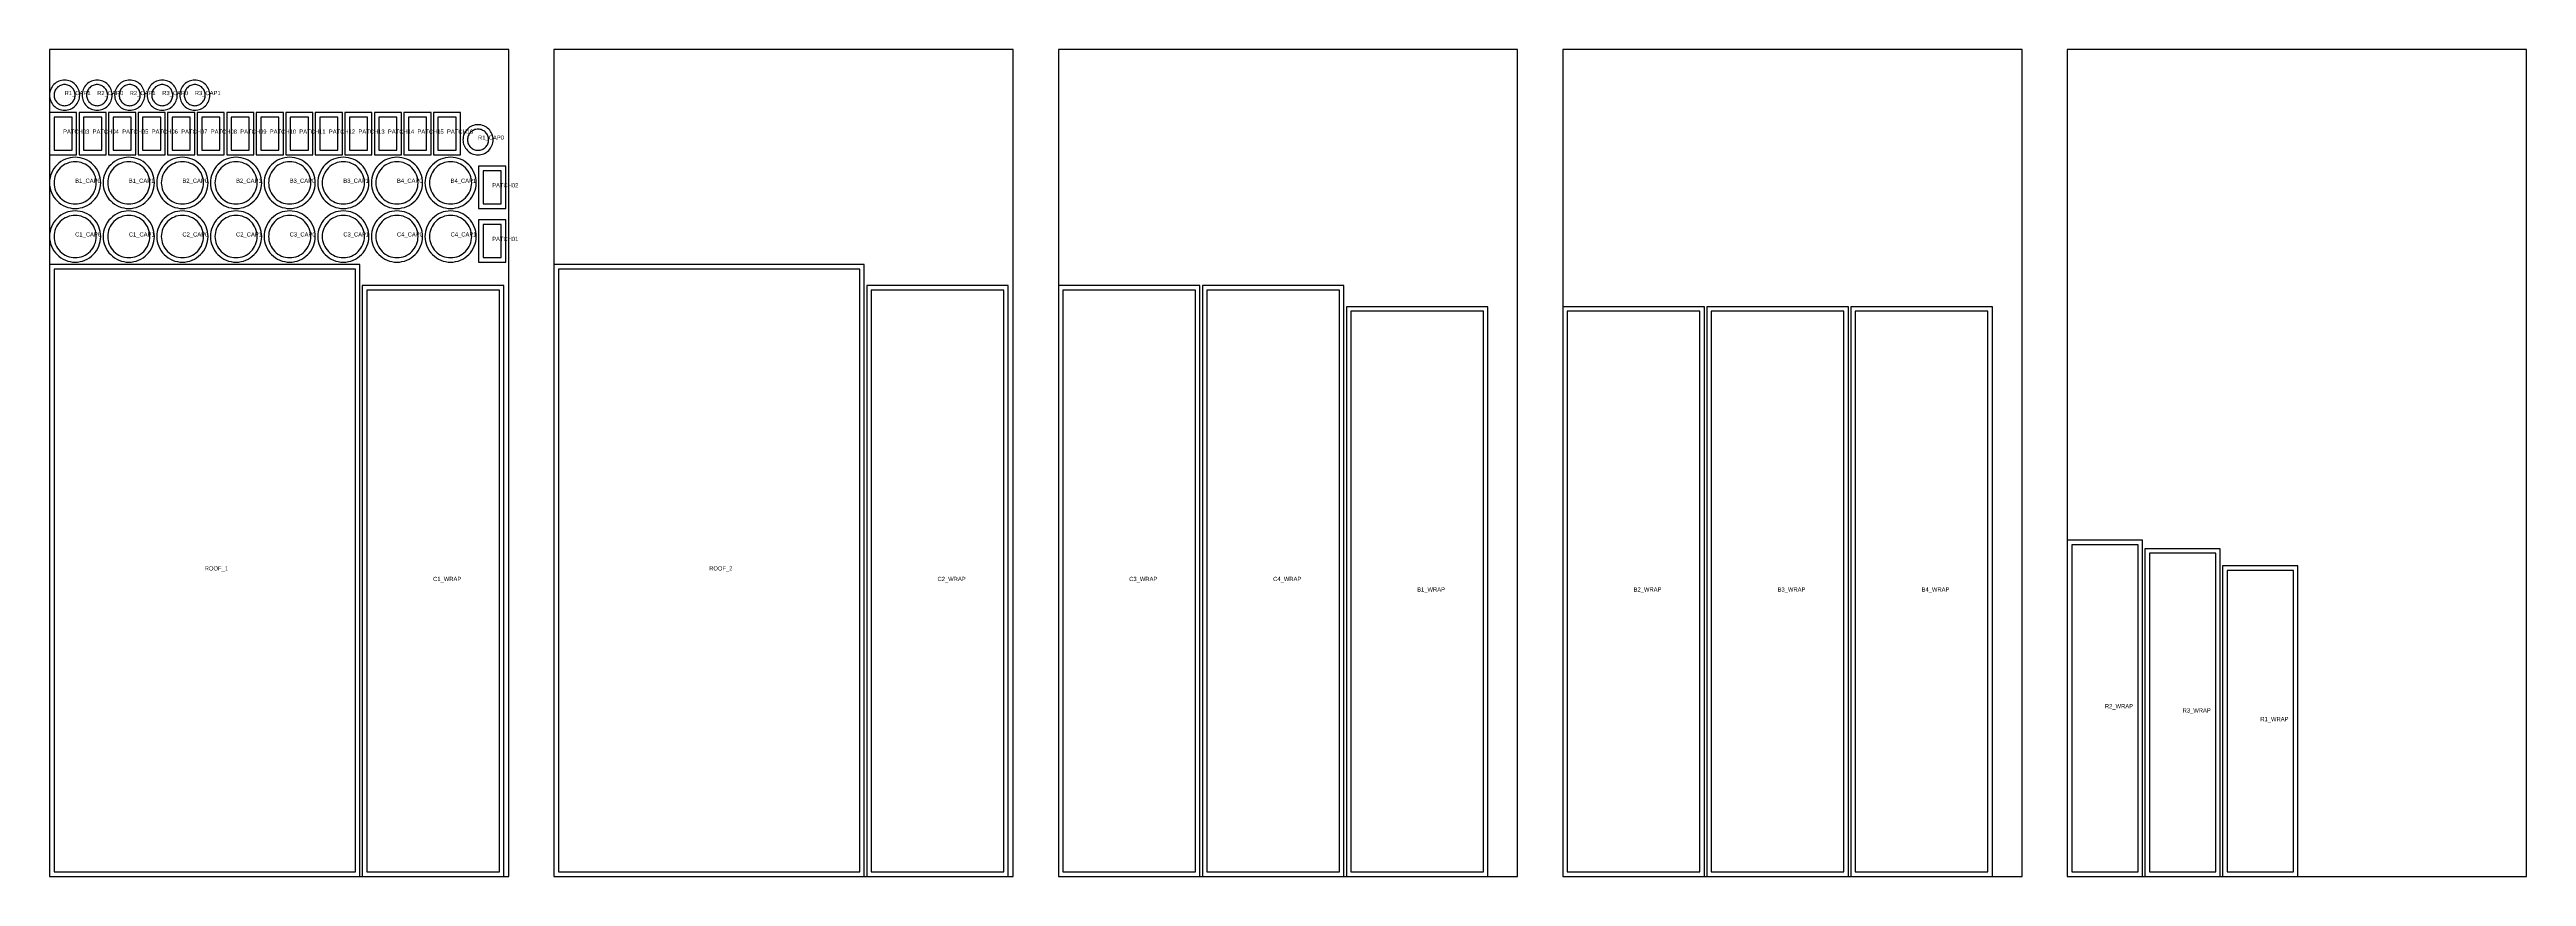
# Model space of a CAD drawing. Header units: millimetres. Extents: x 0 to 8220, y 0 to 2743.
import ezdxf

# ---------------------------------------------------------------- set-up
doc = ezdxf.new("R2010")
doc.units = ezdxf.units.MM
for name, color, linetype in [('FABRIC_CUT', 7, 'Continuous'), ('PART_IDS', 7, 'Continuous'), ('SEAM_REFERENCE', 7, 'Continuous'), ('STOCK_DO_NOT_CUT', 7, 'Continuous')]:
    doc.layers.add(name, color=color, linetype=linetype)

msp = doc.modelspace()

# ---------------------------------------------------------------- linework, layer by layer
at = {"layer": 'FABRIC_CUT'}
for points in [[(100, 2592), (99.8, 2596.9), (99, 2601.8), (97.8, 2606.5), (96.2, 2611.1), (94.1, 2615.6), (91.6, 2619.8), (88.7, 2623.7), (85.4, 2627.4), (81.7, 2630.7), (77.8, 2633.6), (73.6, 2636.1), (69.1, 2638.2), (64.5, 2639.8), (59.8, 2641), (54.9, 2641.8), (50, 2642), (45.1, 2641.8), (40.2, 2641), (35.5, 2639.8), (30.9, 2638.2), (26.4, 2636.1), (22.2, 2633.6), (18.3, 2630.7), (14.6, 2627.4), (11.3, 2623.7), (8.4, 2619.8), (5.9, 2615.6), (3.8, 2611.1), (2.2, 2606.5), (1, 2601.8), (0.2, 2596.9), (0, 2592), (0.2, 2587.1), (1, 2582.2), (2.2, 2577.5), (3.8, 2572.9), (5.9, 2568.4), (8.4, 2564.2), (11.3, 2560.3), (14.6, 2556.6), (18.3, 2553.3), (22.2, 2550.4), (26.4, 2547.9), (30.9, 2545.8), (35.5, 2544.2), (40.2, 2543), (45.1, 2542.2), (50, 2542), (54.9, 2542.2), (59.8, 2543), (64.5, 2544.2), (69.1, 2545.8), (73.6, 2547.9), (77.8, 2550.4), (81.7, 2553.3), (85.4, 2556.6), (88.7, 2560.3), (91.6, 2564.2), (94.1, 2568.4), (96.2, 2572.9), (97.8, 2577.5), (99, 2582.2), (99.8, 2587.1)], [(208, 2592), (207.8, 2596.9), (207, 2601.8), (205.8, 2606.5), (204.2, 2611.1), (202.1, 2615.6), (199.6, 2619.8), (196.7, 2623.7), (193.4, 2627.4), (189.7, 2630.7), (185.8, 2633.6), (181.6, 2636.1), (177.1, 2638.2), (172.5, 2639.8), (167.8, 2641), (162.9, 2641.8), (158, 2642), (153.1, 2641.8), (148.2, 2641), (143.5, 2639.8), (138.9, 2638.2), (134.4, 2636.1), (130.2, 2633.6), (126.3, 2630.7), (122.6, 2627.4), (119.3, 2623.7), (116.4, 2619.8), (113.9, 2615.6), (111.8, 2611.1), (110.2, 2606.5), (109, 2601.8), (108.2, 2596.9), (108, 2592), (108.2, 2587.1), (109, 2582.2), (110.2, 2577.5), (111.8, 2572.9), (113.9, 2568.4), (116.4, 2564.2), (119.3, 2560.3), (122.6, 2556.6), (126.3, 2553.3), (130.2, 2550.4), (134.4, 2547.9), (138.9, 2545.8), (143.5, 2544.2), (148.2, 2543), (153.1, 2542.2), (158, 2542), (162.9, 2542.2), (167.8, 2543), (172.5, 2544.2), (177.1, 2545.8), (181.6, 2547.9), (185.8, 2550.4), (189.7, 2553.3), (193.4, 2556.6), (196.7, 2560.3), (199.6, 2564.2), (202.1, 2568.4), (204.2, 2572.9), (205.8, 2577.5), (207, 2582.2), (207.8, 2587.1)], [(316, 2592), (315.8, 2596.9), (315, 2601.8), (313.8, 2606.5), (312.2, 2611.1), (310.1, 2615.6), (307.6, 2619.8), (304.7, 2623.7), (301.4, 2627.4), (297.7, 2630.7), (293.8, 2633.6), (289.6, 2636.1), (285.1, 2638.2), (280.5, 2639.8), (275.8, 2641), (270.9, 2641.8), (266, 2642), (261.1, 2641.8), (256.2, 2641), (251.5, 2639.8), (246.9, 2638.2), (242.4, 2636.1), (238.2, 2633.6), (234.3, 2630.7), (230.6, 2627.4), (227.3, 2623.7), (224.4, 2619.8), (221.9, 2615.6), (219.8, 2611.1), (218.2, 2606.5), (217, 2601.8), (216.2, 2596.9), (216, 2592), (216.2, 2587.1), (217, 2582.2), (218.2, 2577.5), (219.8, 2572.9), (221.9, 2568.4), (224.4, 2564.2), (227.3, 2560.3), (230.6, 2556.6), (234.3, 2553.3), (238.2, 2550.4), (242.4, 2547.9), (246.9, 2545.8), (251.5, 2544.2), (256.2, 2543), (261.1, 2542.2), (266, 2542), (270.9, 2542.2), (275.8, 2543), (280.5, 2544.2), (285.1, 2545.8), (289.6, 2547.9), (293.8, 2550.4), (297.7, 2553.3), (301.4, 2556.6), (304.7, 2560.3), (307.6, 2564.2), (310.1, 2568.4), (312.2, 2572.9), (313.8, 2577.5), (315, 2582.2), (315.8, 2587.1)], [(424, 2592), (423.8, 2596.9), (423, 2601.8), (421.8, 2606.5), (420.2, 2611.1), (418.1, 2615.6), (415.6, 2619.8), (412.7, 2623.7), (409.4, 2627.4), (405.7, 2630.7), (401.8, 2633.6), (397.6, 2636.1), (393.1, 2638.2), (388.5, 2639.8), (383.8, 2641), (378.9, 2641.8), (374, 2642), (369.1, 2641.8), (364.2, 2641), (359.5, 2639.8), (354.9, 2638.2), (350.4, 2636.1), (346.2, 2633.6), (342.3, 2630.7), (338.6, 2627.4), (335.3, 2623.7), (332.4, 2619.8), (329.9, 2615.6), (327.8, 2611.1), (326.2, 2606.5), (325, 2601.8), (324.2, 2596.9), (324, 2592), (324.2, 2587.1), (325, 2582.2), (326.2, 2577.5), (327.8, 2572.9), (329.9, 2568.4), (332.4, 2564.2), (335.3, 2560.3), (338.6, 2556.6), (342.3, 2553.3), (346.2, 2550.4), (350.4, 2547.9), (354.9, 2545.8), (359.5, 2544.2), (364.2, 2543), (369.1, 2542.2), (374, 2542), (378.9, 2542.2), (383.8, 2543), (388.5, 2544.2), (393.1, 2545.8), (397.6, 2547.9), (401.8, 2550.4), (405.7, 2553.3), (409.4, 2556.6), (412.7, 2560.3), (415.6, 2564.2), (418.1, 2568.4), (420.2, 2572.9), (421.8, 2577.5), (423, 2582.2), (423.8, 2587.1)], [(532, 2592), (531.8, 2596.9), (531, 2601.8), (529.8, 2606.5), (528.2, 2611.1), (526.1, 2615.6), (523.6, 2619.8), (520.7, 2623.7), (517.4, 2627.4), (513.7, 2630.7), (509.8, 2633.6), (505.6, 2636.1), (501.1, 2638.2), (496.5, 2639.8), (491.8, 2641), (486.9, 2641.8), (482, 2642), (477.1, 2641.8), (472.2, 2641), (467.5, 2639.8), (462.9, 2638.2), (458.4, 2636.1), (454.2, 2633.6), (450.3, 2630.7), (446.6, 2627.4), (443.3, 2623.7), (440.4, 2619.8), (437.9, 2615.6), (435.8, 2611.1), (434.2, 2606.5), (433, 2601.8), (432.2, 2596.9), (432, 2592), (432.2, 2587.1), (433, 2582.2), (434.2, 2577.5), (435.8, 2572.9), (437.9, 2568.4), (440.4, 2564.2), (443.3, 2560.3), (446.6, 2556.6), (450.3, 2553.3), (454.2, 2550.4), (458.4, 2547.9), (462.9, 2545.8), (467.5, 2544.2), (472.2, 2543), (477.1, 2542.2), (482, 2542), (486.9, 2542.2), (491.8, 2543), (496.5, 2544.2), (501.1, 2545.8), (505.6, 2547.9), (509.8, 2550.4), (513.7, 2553.3), (517.4, 2556.6), (520.7, 2560.3), (523.6, 2564.2), (526.1, 2568.4), (528.2, 2572.9), (529.8, 2577.5), (531, 2582.2), (531.8, 2587.1)], [(0, 2394), (90, 2394), (90, 2534), (0, 2534)], [(98, 2394), (188, 2394), (188, 2534), (98, 2534)], [(196, 2394), (286, 2394), (286, 2534), (196, 2534)], [(294, 2394), (384, 2394), (384, 2534), (294, 2534)], [(392, 2394), (482, 2394), (482, 2534), (392, 2534)], [(490, 2394), (580, 2394), (580, 2534), (490, 2534)], [(588, 2394), (678, 2394), (678, 2534), (588, 2534)], [(686, 2394), (776, 2394), (776, 2534), (686, 2534)], [(784, 2394), (874, 2394), (874, 2534), (784, 2534)], [(882, 2394), (972, 2394), (972, 2534), (882, 2534)], [(980, 2394), (1070, 2394), (1070, 2534), (980, 2534)], [(1078, 2394), (1168, 2394), (1168, 2534), (1078, 2534)], [(1176, 2394), (1266, 2394), (1266, 2534), (1176, 2534)], [(1274, 2394), (1364, 2394), (1364, 2534), (1274, 2534)], [(1472, 2444), (1471.8, 2448.9), (1471, 2453.8), (1469.8, 2458.5), (1468.2, 2463.1), (1466.1, 2467.6), (1463.6, 2471.8), (1460.7, 2475.7), (1457.4, 2479.4), (1453.7, 2482.7), (1449.8, 2485.6), (1445.6, 2488.1), (1441.1, 2490.2), (1436.5, 2491.8), (1431.8, 2493), (1426.9, 2493.8), (1422, 2494), (1417.1, 2493.8), (1412.2, 2493), (1407.5, 2491.8), (1402.9, 2490.2), (1398.4, 2488.1), (1394.2, 2485.6), (1390.3, 2482.7), (1386.6, 2479.4), (1383.3, 2475.7), (1380.4, 2471.8), (1377.9, 2467.6), (1375.8, 2463.1), (1374.2, 2458.5), (1373, 2453.8), (1372.2, 2448.9), (1372, 2444), (1372.2, 2439.1), (1373, 2434.2), (1374.2, 2429.5), (1375.8, 2424.9), (1377.9, 2420.4), (1380.4, 2416.2), (1383.3, 2412.3), (1386.6, 2408.6), (1390.3, 2405.3), (1394.2, 2402.4), (1398.4, 2399.9), (1402.9, 2397.8), (1407.5, 2396.2), (1412.2, 2395), (1417.1, 2394.2), (1422, 2394), (1426.9, 2394.2), (1431.8, 2395), (1436.5, 2396.2), (1441.1, 2397.8), (1445.6, 2399.9), (1449.8, 2402.4), (1453.7, 2405.3), (1457.4, 2408.6), (1460.7, 2412.3), (1463.6, 2416.2), (1466.1, 2420.4), (1468.2, 2424.9), (1469.8, 2429.5), (1471, 2434.2), (1471.8, 2439.1)], [(170, 2301), (169.6, 2309.3), (168.4, 2317.6), (166.3, 2325.7), (163.5, 2333.5), (160, 2341.1), (155.7, 2348.2), (150.7, 2354.9), (145.1, 2361.1), (138.9, 2366.7), (132.2, 2371.7), (125.1, 2376), (117.5, 2379.5), (109.7, 2382.3), (101.6, 2384.4), (93.3, 2385.6), (85, 2386), (76.7, 2385.6), (68.4, 2384.4), (60.3, 2382.3), (52.5, 2379.5), (44.9, 2376), (37.8, 2371.7), (31.1, 2366.7), (24.9, 2361.1), (19.3, 2354.9), (14.3, 2348.2), (10, 2341.1), (6.5, 2333.5), (3.7, 2325.7), (1.6, 2317.6), (0.4, 2309.3), (0, 2301), (0.4, 2292.7), (1.6, 2284.4), (3.7, 2276.3), (6.5, 2268.5), (10, 2260.9), (14.3, 2253.8), (19.3, 2247.1), (24.9, 2240.9), (31.1, 2235.3), (37.8, 2230.3), (44.9, 2226), (52.5, 2222.5), (60.3, 2219.7), (68.4, 2217.6), (76.7, 2216.4), (85, 2216), (93.3, 2216.4), (101.6, 2217.6), (109.7, 2219.7), (117.5, 2222.5), (125.1, 2226), (132.2, 2230.3), (138.9, 2235.3), (145.1, 2240.9), (150.7, 2247.1), (155.7, 2253.8), (160, 2260.9), (163.5, 2268.5), (166.3, 2276.3), (168.4, 2284.4), (169.6, 2292.7)], [(348, 2301), (347.6, 2309.3), (346.4, 2317.6), (344.3, 2325.7), (341.5, 2333.5), (338, 2341.1), (333.7, 2348.2), (328.7, 2354.9), (323.1, 2361.1), (316.9, 2366.7), (310.2, 2371.7), (303.1, 2376), (295.5, 2379.5), (287.7, 2382.3), (279.6, 2384.4), (271.3, 2385.6), (263, 2386), (254.7, 2385.6), (246.4, 2384.4), (238.3, 2382.3), (230.5, 2379.5), (222.9, 2376), (215.8, 2371.7), (209.1, 2366.7), (202.9, 2361.1), (197.3, 2354.9), (192.3, 2348.2), (188, 2341.1), (184.5, 2333.5), (181.7, 2325.7), (179.6, 2317.6), (178.4, 2309.3), (178, 2301), (178.4, 2292.7), (179.6, 2284.4), (181.7, 2276.3), (184.5, 2268.5), (188, 2260.9), (192.3, 2253.8), (197.3, 2247.1), (202.9, 2240.9), (209.1, 2235.3), (215.8, 2230.3), (222.9, 2226), (230.5, 2222.5), (238.3, 2219.7), (246.4, 2217.6), (254.7, 2216.4), (263, 2216), (271.3, 2216.4), (279.6, 2217.6), (287.7, 2219.7), (295.5, 2222.5), (303.1, 2226), (310.2, 2230.3), (316.9, 2235.3), (323.1, 2240.9), (328.7, 2247.1), (333.7, 2253.8), (338, 2260.9), (341.5, 2268.5), (344.3, 2276.3), (346.4, 2284.4), (347.6, 2292.7)], [(526, 2301), (525.6, 2309.3), (524.4, 2317.6), (522.3, 2325.7), (519.5, 2333.5), (516, 2341.1), (511.7, 2348.2), (506.7, 2354.9), (501.1, 2361.1), (494.9, 2366.7), (488.2, 2371.7), (481.1, 2376), (473.5, 2379.5), (465.7, 2382.3), (457.6, 2384.4), (449.3, 2385.6), (441, 2386), (432.7, 2385.6), (424.4, 2384.4), (416.3, 2382.3), (408.5, 2379.5), (400.9, 2376), (393.8, 2371.7), (387.1, 2366.7), (380.9, 2361.1), (375.3, 2354.9), (370.3, 2348.2), (366, 2341.1), (362.5, 2333.5), (359.7, 2325.7), (357.6, 2317.6), (356.4, 2309.3), (356, 2301), (356.4, 2292.7), (357.6, 2284.4), (359.7, 2276.3), (362.5, 2268.5), (366, 2260.9), (370.3, 2253.8), (375.3, 2247.1), (380.9, 2240.9), (387.1, 2235.3), (393.8, 2230.3), (400.9, 2226), (408.5, 2222.5), (416.3, 2219.7), (424.4, 2217.6), (432.7, 2216.4), (441, 2216), (449.3, 2216.4), (457.6, 2217.6), (465.7, 2219.7), (473.5, 2222.5), (481.1, 2226), (488.2, 2230.3), (494.9, 2235.3), (501.1, 2240.9), (506.7, 2247.1), (511.7, 2253.8), (516, 2260.9), (519.5, 2268.5), (522.3, 2276.3), (524.4, 2284.4), (525.6, 2292.7)], [(704, 2301), (703.6, 2309.3), (702.4, 2317.6), (700.3, 2325.7), (697.5, 2333.5), (694, 2341.1), (689.7, 2348.2), (684.7, 2354.9), (679.1, 2361.1), (672.9, 2366.7), (666.2, 2371.7), (659.1, 2376), (651.5, 2379.5), (643.7, 2382.3), (635.6, 2384.4), (627.3, 2385.6), (619, 2386), (610.7, 2385.6), (602.4, 2384.4), (594.3, 2382.3), (586.5, 2379.5), (578.9, 2376), (571.8, 2371.7), (565.1, 2366.7), (558.9, 2361.1), (553.3, 2354.9), (548.3, 2348.2), (544, 2341.1), (540.5, 2333.5), (537.7, 2325.7), (535.6, 2317.6), (534.4, 2309.3), (534, 2301), (534.4, 2292.7), (535.6, 2284.4), (537.7, 2276.3), (540.5, 2268.5), (544, 2260.9), (548.3, 2253.8), (553.3, 2247.1), (558.9, 2240.9), (565.1, 2235.3), (571.8, 2230.3), (578.9, 2226), (586.5, 2222.5), (594.3, 2219.7), (602.4, 2217.6), (610.7, 2216.4), (619, 2216), (627.3, 2216.4), (635.6, 2217.6), (643.7, 2219.7), (651.5, 2222.5), (659.1, 2226), (666.2, 2230.3), (672.9, 2235.3), (679.1, 2240.9), (684.7, 2247.1), (689.7, 2253.8), (694, 2260.9), (697.5, 2268.5), (700.3, 2276.3), (702.4, 2284.4), (703.6, 2292.7)], [(882, 2301), (881.6, 2309.3), (880.4, 2317.6), (878.3, 2325.7), (875.5, 2333.5), (872, 2341.1), (867.7, 2348.2), (862.7, 2354.9), (857.1, 2361.1), (850.9, 2366.7), (844.2, 2371.7), (837.1, 2376), (829.5, 2379.5), (821.7, 2382.3), (813.6, 2384.4), (805.3, 2385.6), (797, 2386), (788.7, 2385.6), (780.4, 2384.4), (772.3, 2382.3), (764.5, 2379.5), (756.9, 2376), (749.8, 2371.7), (743.1, 2366.7), (736.9, 2361.1), (731.3, 2354.9), (726.3, 2348.2), (722, 2341.1), (718.5, 2333.5), (715.7, 2325.7), (713.6, 2317.6), (712.4, 2309.3), (712, 2301), (712.4, 2292.7), (713.6, 2284.4), (715.7, 2276.3), (718.5, 2268.5), (722, 2260.9), (726.3, 2253.8), (731.3, 2247.1), (736.9, 2240.9), (743.1, 2235.3), (749.8, 2230.3), (756.9, 2226), (764.5, 2222.5), (772.3, 2219.7), (780.4, 2217.6), (788.7, 2216.4), (797, 2216), (805.3, 2216.4), (813.6, 2217.6), (821.7, 2219.7), (829.5, 2222.5), (837.1, 2226), (844.2, 2230.3), (850.9, 2235.3), (857.1, 2240.9), (862.7, 2247.1), (867.7, 2253.8), (872, 2260.9), (875.5, 2268.5), (878.3, 2276.3), (880.4, 2284.4), (881.6, 2292.7)], [(1060, 2301), (1059.6, 2309.3), (1058.4, 2317.6), (1056.3, 2325.7), (1053.5, 2333.5), (1050, 2341.1), (1045.7, 2348.2), (1040.7, 2354.9), (1035.1, 2361.1), (1028.9, 2366.7), (1022.2, 2371.7), (1015.1, 2376), (1007.5, 2379.5), (999.7, 2382.3), (991.6, 2384.4), (983.3, 2385.6), (975, 2386), (966.7, 2385.6), (958.4, 2384.4), (950.3, 2382.3), (942.5, 2379.5), (934.9, 2376), (927.8, 2371.7), (921.1, 2366.7), (914.9, 2361.1), (909.3, 2354.9), (904.3, 2348.2), (900, 2341.1), (896.5, 2333.5), (893.7, 2325.7), (891.6, 2317.6), (890.4, 2309.3), (890, 2301), (890.4, 2292.7), (891.6, 2284.4), (893.7, 2276.3), (896.5, 2268.5), (900, 2260.9), (904.3, 2253.8), (909.3, 2247.1), (914.9, 2240.9), (921.1, 2235.3), (927.8, 2230.3), (934.9, 2226), (942.5, 2222.5), (950.3, 2219.7), (958.4, 2217.6), (966.7, 2216.4), (975, 2216), (983.3, 2216.4), (991.6, 2217.6), (999.7, 2219.7), (1007.5, 2222.5), (1015.1, 2226), (1022.2, 2230.3), (1028.9, 2235.3), (1035.1, 2240.9), (1040.7, 2247.1), (1045.7, 2253.8), (1050, 2260.9), (1053.5, 2268.5), (1056.3, 2276.3), (1058.4, 2284.4), (1059.6, 2292.7)], [(1238, 2301), (1237.6, 2309.3), (1236.4, 2317.6), (1234.3, 2325.7), (1231.5, 2333.5), (1228, 2341.1), (1223.7, 2348.2), (1218.7, 2354.9), (1213.1, 2361.1), (1206.9, 2366.7), (1200.2, 2371.7), (1193.1, 2376), (1185.5, 2379.5), (1177.7, 2382.3), (1169.6, 2384.4), (1161.3, 2385.6), (1153, 2386), (1144.7, 2385.6), (1136.4, 2384.4), (1128.3, 2382.3), (1120.5, 2379.5), (1112.9, 2376), (1105.8, 2371.7), (1099.1, 2366.7), (1092.9, 2361.1), (1087.3, 2354.9), (1082.3, 2348.2), (1078, 2341.1), (1074.5, 2333.5), (1071.7, 2325.7), (1069.6, 2317.6), (1068.4, 2309.3), (1068, 2301), (1068.4, 2292.7), (1069.6, 2284.4), (1071.7, 2276.3), (1074.5, 2268.5), (1078, 2260.9), (1082.3, 2253.8), (1087.3, 2247.1), (1092.9, 2240.9), (1099.1, 2235.3), (1105.8, 2230.3), (1112.9, 2226), (1120.5, 2222.5), (1128.3, 2219.7), (1136.4, 2217.6), (1144.7, 2216.4), (1153, 2216), (1161.3, 2216.4), (1169.6, 2217.6), (1177.7, 2219.7), (1185.5, 2222.5), (1193.1, 2226), (1200.2, 2230.3), (1206.9, 2235.3), (1213.1, 2240.9), (1218.7, 2247.1), (1223.7, 2253.8), (1228, 2260.9), (1231.5, 2268.5), (1234.3, 2276.3), (1236.4, 2284.4), (1237.6, 2292.7)], [(1416, 2301), (1415.6, 2309.3), (1414.4, 2317.6), (1412.3, 2325.7), (1409.5, 2333.5), (1406, 2341.1), (1401.7, 2348.2), (1396.7, 2354.9), (1391.1, 2361.1), (1384.9, 2366.7), (1378.2, 2371.7), (1371.1, 2376), (1363.5, 2379.5), (1355.7, 2382.3), (1347.6, 2384.4), (1339.3, 2385.6), (1331, 2386), (1322.7, 2385.6), (1314.4, 2384.4), (1306.3, 2382.3), (1298.5, 2379.5), (1290.9, 2376), (1283.8, 2371.7), (1277.1, 2366.7), (1270.9, 2361.1), (1265.3, 2354.9), (1260.3, 2348.2), (1256, 2341.1), (1252.5, 2333.5), (1249.7, 2325.7), (1247.6, 2317.6), (1246.4, 2309.3), (1246, 2301), (1246.4, 2292.7), (1247.6, 2284.4), (1249.7, 2276.3), (1252.5, 2268.5), (1256, 2260.9), (1260.3, 2253.8), (1265.3, 2247.1), (1270.9, 2240.9), (1277.1, 2235.3), (1283.8, 2230.3), (1290.9, 2226), (1298.5, 2222.5), (1306.3, 2219.7), (1314.4, 2217.6), (1322.7, 2216.4), (1331, 2216), (1339.3, 2216.4), (1347.6, 2217.6), (1355.7, 2219.7), (1363.5, 2222.5), (1371.1, 2226), (1378.2, 2230.3), (1384.9, 2235.3), (1391.1, 2240.9), (1396.7, 2247.1), (1401.7, 2253.8), (1406, 2260.9), (1409.5, 2268.5), (1412.3, 2276.3), (1414.4, 2284.4), (1415.6, 2292.7)], [(1424, 2216), (1514, 2216), (1514, 2356), (1424, 2356)], [(170, 2123), (169.6, 2131.3), (168.4, 2139.6), (166.3, 2147.7), (163.5, 2155.5), (160, 2163.1), (155.7, 2170.2), (150.7, 2176.9), (145.1, 2183.1), (138.9, 2188.7), (132.2, 2193.7), (125.1, 2198), (117.5, 2201.5), (109.7, 2204.3), (101.6, 2206.4), (93.3, 2207.6), (85, 2208), (76.7, 2207.6), (68.4, 2206.4), (60.3, 2204.3), (52.5, 2201.5), (44.9, 2198), (37.8, 2193.7), (31.1, 2188.7), (24.9, 2183.1), (19.3, 2176.9), (14.3, 2170.2), (10, 2163.1), (6.5, 2155.5), (3.7, 2147.7), (1.6, 2139.6), (0.4, 2131.3), (0, 2123), (0.4, 2114.7), (1.6, 2106.4), (3.7, 2098.3), (6.5, 2090.5), (10, 2082.9), (14.3, 2075.8), (19.3, 2069.1), (24.9, 2062.9), (31.1, 2057.3), (37.8, 2052.3), (44.9, 2048), (52.5, 2044.5), (60.3, 2041.7), (68.4, 2039.6), (76.7, 2038.4), (85, 2038), (93.3, 2038.4), (101.6, 2039.6), (109.7, 2041.7), (117.5, 2044.5), (125.1, 2048), (132.2, 2052.3), (138.9, 2057.3), (145.1, 2062.9), (150.7, 2069.1), (155.7, 2075.8), (160, 2082.9), (163.5, 2090.5), (166.3, 2098.3), (168.4, 2106.4), (169.6, 2114.7)], [(348, 2123), (347.6, 2131.3), (346.4, 2139.6), (344.3, 2147.7), (341.5, 2155.5), (338, 2163.1), (333.7, 2170.2), (328.7, 2176.9), (323.1, 2183.1), (316.9, 2188.7), (310.2, 2193.7), (303.1, 2198), (295.5, 2201.5), (287.7, 2204.3), (279.6, 2206.4), (271.3, 2207.6), (263, 2208), (254.7, 2207.6), (246.4, 2206.4), (238.3, 2204.3), (230.5, 2201.5), (222.9, 2198), (215.8, 2193.7), (209.1, 2188.7), (202.9, 2183.1), (197.3, 2176.9), (192.3, 2170.2), (188, 2163.1), (184.5, 2155.5), (181.7, 2147.7), (179.6, 2139.6), (178.4, 2131.3), (178, 2123), (178.4, 2114.7), (179.6, 2106.4), (181.7, 2098.3), (184.5, 2090.5), (188, 2082.9), (192.3, 2075.8), (197.3, 2069.1), (202.9, 2062.9), (209.1, 2057.3), (215.8, 2052.3), (222.9, 2048), (230.5, 2044.5), (238.3, 2041.7), (246.4, 2039.6), (254.7, 2038.4), (263, 2038), (271.3, 2038.4), (279.6, 2039.6), (287.7, 2041.7), (295.5, 2044.5), (303.1, 2048), (310.2, 2052.3), (316.9, 2057.3), (323.1, 2062.9), (328.7, 2069.1), (333.7, 2075.8), (338, 2082.9), (341.5, 2090.5), (344.3, 2098.3), (346.4, 2106.4), (347.6, 2114.7)], [(526, 2123), (525.6, 2131.3), (524.4, 2139.6), (522.3, 2147.7), (519.5, 2155.5), (516, 2163.1), (511.7, 2170.2), (506.7, 2176.9), (501.1, 2183.1), (494.9, 2188.7), (488.2, 2193.7), (481.1, 2198), (473.5, 2201.5), (465.7, 2204.3), (457.6, 2206.4), (449.3, 2207.6), (441, 2208), (432.7, 2207.6), (424.4, 2206.4), (416.3, 2204.3), (408.5, 2201.5), (400.9, 2198), (393.8, 2193.7), (387.1, 2188.7), (380.9, 2183.1), (375.3, 2176.9), (370.3, 2170.2), (366, 2163.1), (362.5, 2155.5), (359.7, 2147.7), (357.6, 2139.6), (356.4, 2131.3), (356, 2123), (356.4, 2114.7), (357.6, 2106.4), (359.7, 2098.3), (362.5, 2090.5), (366, 2082.9), (370.3, 2075.8), (375.3, 2069.1), (380.9, 2062.9), (387.1, 2057.3), (393.8, 2052.3), (400.9, 2048), (408.5, 2044.5), (416.3, 2041.7), (424.4, 2039.6), (432.7, 2038.4), (441, 2038), (449.3, 2038.4), (457.6, 2039.6), (465.7, 2041.7), (473.5, 2044.5), (481.1, 2048), (488.2, 2052.3), (494.9, 2057.3), (501.1, 2062.9), (506.7, 2069.1), (511.7, 2075.8), (516, 2082.9), (519.5, 2090.5), (522.3, 2098.3), (524.4, 2106.4), (525.6, 2114.7)], [(704, 2123), (703.6, 2131.3), (702.4, 2139.6), (700.3, 2147.7), (697.5, 2155.5), (694, 2163.1), (689.7, 2170.2), (684.7, 2176.9), (679.1, 2183.1), (672.9, 2188.7), (666.2, 2193.7), (659.1, 2198), (651.5, 2201.5), (643.7, 2204.3), (635.6, 2206.4), (627.3, 2207.6), (619, 2208), (610.7, 2207.6), (602.4, 2206.4), (594.3, 2204.3), (586.5, 2201.5), (578.9, 2198), (571.8, 2193.7), (565.1, 2188.7), (558.9, 2183.1), (553.3, 2176.9), (548.3, 2170.2), (544, 2163.1), (540.5, 2155.5), (537.7, 2147.7), (535.6, 2139.6), (534.4, 2131.3), (534, 2123), (534.4, 2114.7), (535.6, 2106.4), (537.7, 2098.3), (540.5, 2090.5), (544, 2082.9), (548.3, 2075.8), (553.3, 2069.1), (558.9, 2062.9), (565.1, 2057.3), (571.8, 2052.3), (578.9, 2048), (586.5, 2044.5), (594.3, 2041.7), (602.4, 2039.6), (610.7, 2038.4), (619, 2038), (627.3, 2038.4), (635.6, 2039.6), (643.7, 2041.7), (651.5, 2044.5), (659.1, 2048), (666.2, 2052.3), (672.9, 2057.3), (679.1, 2062.9), (684.7, 2069.1), (689.7, 2075.8), (694, 2082.9), (697.5, 2090.5), (700.3, 2098.3), (702.4, 2106.4), (703.6, 2114.7)], [(882, 2123), (881.6, 2131.3), (880.4, 2139.6), (878.3, 2147.7), (875.5, 2155.5), (872, 2163.1), (867.7, 2170.2), (862.7, 2176.9), (857.1, 2183.1), (850.9, 2188.7), (844.2, 2193.7), (837.1, 2198), (829.5, 2201.5), (821.7, 2204.3), (813.6, 2206.4), (805.3, 2207.6), (797, 2208), (788.7, 2207.6), (780.4, 2206.4), (772.3, 2204.3), (764.5, 2201.5), (756.9, 2198), (749.8, 2193.7), (743.1, 2188.7), (736.9, 2183.1), (731.3, 2176.9), (726.3, 2170.2), (722, 2163.1), (718.5, 2155.5), (715.7, 2147.7), (713.6, 2139.6), (712.4, 2131.3), (712, 2123), (712.4, 2114.7), (713.6, 2106.4), (715.7, 2098.3), (718.5, 2090.5), (722, 2082.9), (726.3, 2075.8), (731.3, 2069.1), (736.9, 2062.9), (743.1, 2057.3), (749.8, 2052.3), (756.9, 2048), (764.5, 2044.5), (772.3, 2041.7), (780.4, 2039.6), (788.7, 2038.4), (797, 2038), (805.3, 2038.4), (813.6, 2039.6), (821.7, 2041.7), (829.5, 2044.5), (837.1, 2048), (844.2, 2052.3), (850.9, 2057.3), (857.1, 2062.9), (862.7, 2069.1), (867.7, 2075.8), (872, 2082.9), (875.5, 2090.5), (878.3, 2098.3), (880.4, 2106.4), (881.6, 2114.7)], [(1060, 2123), (1059.6, 2131.3), (1058.4, 2139.6), (1056.3, 2147.7), (1053.5, 2155.5), (1050, 2163.1), (1045.7, 2170.2), (1040.7, 2176.9), (1035.1, 2183.1), (1028.9, 2188.7), (1022.2, 2193.7), (1015.1, 2198), (1007.5, 2201.5), (999.7, 2204.3), (991.6, 2206.4), (983.3, 2207.6), (975, 2208), (966.7, 2207.6), (958.4, 2206.4), (950.3, 2204.3), (942.5, 2201.5), (934.9, 2198), (927.8, 2193.7), (921.1, 2188.7), (914.9, 2183.1), (909.3, 2176.9), (904.3, 2170.2), (900, 2163.1), (896.5, 2155.5), (893.7, 2147.7), (891.6, 2139.6), (890.4, 2131.3), (890, 2123), (890.4, 2114.7), (891.6, 2106.4), (893.7, 2098.3), (896.5, 2090.5), (900, 2082.9), (904.3, 2075.8), (909.3, 2069.1), (914.9, 2062.9), (921.1, 2057.3), (927.8, 2052.3), (934.9, 2048), (942.5, 2044.5), (950.3, 2041.7), (958.4, 2039.6), (966.7, 2038.4), (975, 2038), (983.3, 2038.4), (991.6, 2039.6), (999.7, 2041.7), (1007.5, 2044.5), (1015.1, 2048), (1022.2, 2052.3), (1028.9, 2057.3), (1035.1, 2062.9), (1040.7, 2069.1), (1045.7, 2075.8), (1050, 2082.9), (1053.5, 2090.5), (1056.3, 2098.3), (1058.4, 2106.4), (1059.6, 2114.7)], [(1238, 2123), (1237.6, 2131.3), (1236.4, 2139.6), (1234.3, 2147.7), (1231.5, 2155.5), (1228, 2163.1), (1223.7, 2170.2), (1218.7, 2176.9), (1213.1, 2183.1), (1206.9, 2188.7), (1200.2, 2193.7), (1193.1, 2198), (1185.5, 2201.5), (1177.7, 2204.3), (1169.6, 2206.4), (1161.3, 2207.6), (1153, 2208), (1144.7, 2207.6), (1136.4, 2206.4), (1128.3, 2204.3), (1120.5, 2201.5), (1112.9, 2198), (1105.8, 2193.7), (1099.1, 2188.7), (1092.9, 2183.1), (1087.3, 2176.9), (1082.3, 2170.2), (1078, 2163.1), (1074.5, 2155.5), (1071.7, 2147.7), (1069.6, 2139.6), (1068.4, 2131.3), (1068, 2123), (1068.4, 2114.7), (1069.6, 2106.4), (1071.7, 2098.3), (1074.5, 2090.5), (1078, 2082.9), (1082.3, 2075.8), (1087.3, 2069.1), (1092.9, 2062.9), (1099.1, 2057.3), (1105.8, 2052.3), (1112.9, 2048), (1120.5, 2044.5), (1128.3, 2041.7), (1136.4, 2039.6), (1144.7, 2038.4), (1153, 2038), (1161.3, 2038.4), (1169.6, 2039.6), (1177.7, 2041.7), (1185.5, 2044.5), (1193.1, 2048), (1200.2, 2052.3), (1206.9, 2057.3), (1213.1, 2062.9), (1218.7, 2069.1), (1223.7, 2075.8), (1228, 2082.9), (1231.5, 2090.5), (1234.3, 2098.3), (1236.4, 2106.4), (1237.6, 2114.7)], [(1416, 2123), (1415.6, 2131.3), (1414.4, 2139.6), (1412.3, 2147.7), (1409.5, 2155.5), (1406, 2163.1), (1401.7, 2170.2), (1396.7, 2176.9), (1391.1, 2183.1), (1384.9, 2188.7), (1378.2, 2193.7), (1371.1, 2198), (1363.5, 2201.5), (1355.7, 2204.3), (1347.6, 2206.4), (1339.3, 2207.6), (1331, 2208), (1322.7, 2207.6), (1314.4, 2206.4), (1306.3, 2204.3), (1298.5, 2201.5), (1290.9, 2198), (1283.8, 2193.7), (1277.1, 2188.7), (1270.9, 2183.1), (1265.3, 2176.9), (1260.3, 2170.2), (1256, 2163.1), (1252.5, 2155.5), (1249.7, 2147.7), (1247.6, 2139.6), (1246.4, 2131.3), (1246, 2123), (1246.4, 2114.7), (1247.6, 2106.4), (1249.7, 2098.3), (1252.5, 2090.5), (1256, 2082.9), (1260.3, 2075.8), (1265.3, 2069.1), (1270.9, 2062.9), (1277.1, 2057.3), (1283.8, 2052.3), (1290.9, 2048), (1298.5, 2044.5), (1306.3, 2041.7), (1314.4, 2039.6), (1322.7, 2038.4), (1331, 2038), (1339.3, 2038.4), (1347.6, 2039.6), (1355.7, 2041.7), (1363.5, 2044.5), (1371.1, 2048), (1378.2, 2052.3), (1384.9, 2057.3), (1391.1, 2062.9), (1396.7, 2069.1), (1401.7, 2075.8), (1406, 2082.9), (1409.5, 2090.5), (1412.3, 2098.3), (1414.4, 2106.4), (1415.6, 2114.7)], [(1424, 2038), (1514, 2038), (1514, 2178), (1424, 2178)], [(0, 0), (1030, 0), (1030, 2030), (0, 2030)], [(1674, 0), (2704, 0), (2704, 2030), (1674, 2030)], [(1038, 0), (1507.8, 0), (1507.8, 1960), (1038, 1960)], [(2712, 0), (3181.8, 0), (3181.8, 1960), (2712, 1960)], [(3348, 0), (3817.8, 0), (3817.8, 1960), (3348, 1960)], [(3825.8, 0), (4295.6, 0), (4295.6, 1960), (3825.8, 1960)], [(4303.6, 0), (4773.5, 0), (4773.5, 1890), (4303.6, 1890)], [(5022, 0), (5491.8, 0), (5491.8, 1890), (5022, 1890)], [(5499.8, 0), (5969.6, 0), (5969.6, 1890), (5499.8, 1890)], [(5977.6, 0), (6447.5, 0), (6447.5, 1890), (5977.6, 1890)], [(6696, 0), (6945.9, 0), (6945.9, 1115.6), (6696, 1115.6)], [(6953.9, 0), (7203.8, 0), (7203.8, 1087.4), (6953.9, 1087.4)], [(7211.8, 0), (7461.7, 0), (7461.7, 1030.2), (7211.8, 1030.2)]]:
    msp.add_lwpolyline(points, close=True, dxfattribs=at)
at = {"layer": 'SEAM_REFERENCE'}
for points in [[(85, 2592), (84.8, 2595.4), (84.3, 2598.8), (83.5, 2602.2), (82.3, 2605.4), (80.9, 2608.5), (79.1, 2611.4), (77.1, 2614.2), (74.7, 2616.7), (72.2, 2619.1), (69.4, 2621.1), (66.5, 2622.9), (63.4, 2624.3), (60.2, 2625.5), (56.8, 2626.3), (53.4, 2626.8), (50, 2627), (46.6, 2626.8), (43.2, 2626.3), (39.8, 2625.5), (36.6, 2624.3), (33.5, 2622.9), (30.6, 2621.1), (27.8, 2619.1), (25.3, 2616.7), (22.9, 2614.2), (20.9, 2611.4), (19.1, 2608.5), (17.7, 2605.4), (16.5, 2602.2), (15.7, 2598.8), (15.2, 2595.4), (15, 2592), (15.2, 2588.6), (15.7, 2585.2), (16.5, 2581.8), (17.7, 2578.6), (19.1, 2575.5), (20.9, 2572.6), (22.9, 2569.8), (25.3, 2567.3), (27.8, 2564.9), (30.6, 2562.9), (33.5, 2561.1), (36.6, 2559.7), (39.8, 2558.5), (43.2, 2557.7), (46.6, 2557.2), (50, 2557), (53.4, 2557.2), (56.8, 2557.7), (60.2, 2558.5), (63.4, 2559.7), (66.5, 2561.1), (69.4, 2562.9), (72.2, 2564.9), (74.7, 2567.3), (77.1, 2569.8), (79.1, 2572.6), (80.9, 2575.5), (82.3, 2578.6), (83.5, 2581.8), (84.3, 2585.2), (84.8, 2588.6)], [(193, 2592), (192.8, 2595.4), (192.3, 2598.8), (191.5, 2602.2), (190.3, 2605.4), (188.9, 2608.5), (187.1, 2611.4), (185.1, 2614.2), (182.7, 2616.7), (180.2, 2619.1), (177.4, 2621.1), (174.5, 2622.9), (171.4, 2624.3), (168.2, 2625.5), (164.8, 2626.3), (161.4, 2626.8), (158, 2627), (154.6, 2626.8), (151.2, 2626.3), (147.8, 2625.5), (144.6, 2624.3), (141.5, 2622.9), (138.6, 2621.1), (135.8, 2619.1), (133.3, 2616.7), (130.9, 2614.2), (128.9, 2611.4), (127.1, 2608.5), (125.7, 2605.4), (124.5, 2602.2), (123.7, 2598.8), (123.2, 2595.4), (123, 2592), (123.2, 2588.6), (123.7, 2585.2), (124.5, 2581.8), (125.7, 2578.6), (127.1, 2575.5), (128.9, 2572.6), (130.9, 2569.8), (133.3, 2567.3), (135.8, 2564.9), (138.6, 2562.9), (141.5, 2561.1), (144.6, 2559.7), (147.8, 2558.5), (151.2, 2557.7), (154.6, 2557.2), (158, 2557), (161.4, 2557.2), (164.8, 2557.7), (168.2, 2558.5), (171.4, 2559.7), (174.5, 2561.1), (177.4, 2562.9), (180.2, 2564.9), (182.7, 2567.3), (185.1, 2569.8), (187.1, 2572.6), (188.9, 2575.5), (190.3, 2578.6), (191.5, 2581.8), (192.3, 2585.2), (192.8, 2588.6)], [(301, 2592), (300.8, 2595.4), (300.3, 2598.8), (299.5, 2602.2), (298.3, 2605.4), (296.9, 2608.5), (295.1, 2611.4), (293.1, 2614.2), (290.7, 2616.7), (288.2, 2619.1), (285.4, 2621.1), (282.5, 2622.9), (279.4, 2624.3), (276.2, 2625.5), (272.8, 2626.3), (269.4, 2626.8), (266, 2627), (262.6, 2626.8), (259.2, 2626.3), (255.8, 2625.5), (252.6, 2624.3), (249.5, 2622.9), (246.6, 2621.1), (243.8, 2619.1), (241.3, 2616.7), (238.9, 2614.2), (236.9, 2611.4), (235.1, 2608.5), (233.7, 2605.4), (232.5, 2602.2), (231.7, 2598.8), (231.2, 2595.4), (231, 2592), (231.2, 2588.6), (231.7, 2585.2), (232.5, 2581.8), (233.7, 2578.6), (235.1, 2575.5), (236.9, 2572.6), (238.9, 2569.8), (241.3, 2567.3), (243.8, 2564.9), (246.6, 2562.9), (249.5, 2561.1), (252.6, 2559.7), (255.8, 2558.5), (259.2, 2557.7), (262.6, 2557.2), (266, 2557), (269.4, 2557.2), (272.8, 2557.7), (276.2, 2558.5), (279.4, 2559.7), (282.5, 2561.1), (285.4, 2562.9), (288.2, 2564.9), (290.7, 2567.3), (293.1, 2569.8), (295.1, 2572.6), (296.9, 2575.5), (298.3, 2578.6), (299.5, 2581.8), (300.3, 2585.2), (300.8, 2588.6)], [(409, 2592), (408.8, 2595.4), (408.3, 2598.8), (407.5, 2602.2), (406.3, 2605.4), (404.9, 2608.5), (403.1, 2611.4), (401.1, 2614.2), (398.7, 2616.7), (396.2, 2619.1), (393.4, 2621.1), (390.5, 2622.9), (387.4, 2624.3), (384.2, 2625.5), (380.8, 2626.3), (377.4, 2626.8), (374, 2627), (370.6, 2626.8), (367.2, 2626.3), (363.8, 2625.5), (360.6, 2624.3), (357.5, 2622.9), (354.6, 2621.1), (351.8, 2619.1), (349.3, 2616.7), (346.9, 2614.2), (344.9, 2611.4), (343.1, 2608.5), (341.7, 2605.4), (340.5, 2602.2), (339.7, 2598.8), (339.2, 2595.4), (339, 2592), (339.2, 2588.6), (339.7, 2585.2), (340.5, 2581.8), (341.7, 2578.6), (343.1, 2575.5), (344.9, 2572.6), (346.9, 2569.8), (349.3, 2567.3), (351.8, 2564.9), (354.6, 2562.9), (357.5, 2561.1), (360.6, 2559.7), (363.8, 2558.5), (367.2, 2557.7), (370.6, 2557.2), (374, 2557), (377.4, 2557.2), (380.8, 2557.7), (384.2, 2558.5), (387.4, 2559.7), (390.5, 2561.1), (393.4, 2562.9), (396.2, 2564.9), (398.7, 2567.3), (401.1, 2569.8), (403.1, 2572.6), (404.9, 2575.5), (406.3, 2578.6), (407.5, 2581.8), (408.3, 2585.2), (408.8, 2588.6)], [(517, 2592), (516.8, 2595.4), (516.3, 2598.8), (515.5, 2602.2), (514.3, 2605.4), (512.9, 2608.5), (511.1, 2611.4), (509.1, 2614.2), (506.7, 2616.7), (504.2, 2619.1), (501.4, 2621.1), (498.5, 2622.9), (495.4, 2624.3), (492.2, 2625.5), (488.8, 2626.3), (485.4, 2626.8), (482, 2627), (478.6, 2626.8), (475.2, 2626.3), (471.8, 2625.5), (468.6, 2624.3), (465.5, 2622.9), (462.6, 2621.1), (459.8, 2619.1), (457.3, 2616.7), (454.9, 2614.2), (452.9, 2611.4), (451.1, 2608.5), (449.7, 2605.4), (448.5, 2602.2), (447.7, 2598.8), (447.2, 2595.4), (447, 2592), (447.2, 2588.6), (447.7, 2585.2), (448.5, 2581.8), (449.7, 2578.6), (451.1, 2575.5), (452.9, 2572.6), (454.9, 2569.8), (457.3, 2567.3), (459.8, 2564.9), (462.6, 2562.9), (465.5, 2561.1), (468.6, 2559.7), (471.8, 2558.5), (475.2, 2557.7), (478.6, 2557.2), (482, 2557), (485.4, 2557.2), (488.8, 2557.7), (492.2, 2558.5), (495.4, 2559.7), (498.5, 2561.1), (501.4, 2562.9), (504.2, 2564.9), (506.7, 2567.3), (509.1, 2569.8), (511.1, 2572.6), (512.9, 2575.5), (514.3, 2578.6), (515.5, 2581.8), (516.3, 2585.2), (516.8, 2588.6)], [(15, 2409), (75, 2409), (75, 2519), (15, 2519)], [(113, 2409), (173, 2409), (173, 2519), (113, 2519)], [(211, 2409), (271, 2409), (271, 2519), (211, 2519)], [(309, 2409), (369, 2409), (369, 2519), (309, 2519)], [(407, 2409), (467, 2409), (467, 2519), (407, 2519)], [(505, 2409), (565, 2409), (565, 2519), (505, 2519)], [(603, 2409), (663, 2409), (663, 2519), (603, 2519)], [(701, 2409), (761, 2409), (761, 2519), (701, 2519)], [(799, 2409), (859, 2409), (859, 2519), (799, 2519)], [(897, 2409), (957, 2409), (957, 2519), (897, 2519)], [(995, 2409), (1055, 2409), (1055, 2519), (995, 2519)], [(1093, 2409), (1153, 2409), (1153, 2519), (1093, 2519)], [(1191, 2409), (1251, 2409), (1251, 2519), (1191, 2519)], [(1289, 2409), (1349, 2409), (1349, 2519), (1289, 2519)], [(1457, 2444), (1456.8, 2447.4), (1456.3, 2450.8), (1455.5, 2454.2), (1454.3, 2457.4), (1452.9, 2460.5), (1451.1, 2463.4), (1449.1, 2466.2), (1446.7, 2468.7), (1444.2, 2471.1), (1441.4, 2473.1), (1438.5, 2474.9), (1435.4, 2476.3), (1432.2, 2477.5), (1428.8, 2478.3), (1425.4, 2478.8), (1422, 2479), (1418.6, 2478.8), (1415.2, 2478.3), (1411.8, 2477.5), (1408.6, 2476.3), (1405.5, 2474.9), (1402.6, 2473.1), (1399.8, 2471.1), (1397.3, 2468.7), (1394.9, 2466.2), (1392.9, 2463.4), (1391.1, 2460.5), (1389.7, 2457.4), (1388.5, 2454.2), (1387.7, 2450.8), (1387.2, 2447.4), (1387, 2444), (1387.2, 2440.6), (1387.7, 2437.2), (1388.5, 2433.8), (1389.7, 2430.6), (1391.1, 2427.5), (1392.9, 2424.6), (1394.9, 2421.8), (1397.3, 2419.3), (1399.8, 2416.9), (1402.6, 2414.9), (1405.5, 2413.1), (1408.6, 2411.7), (1411.8, 2410.5), (1415.2, 2409.7), (1418.6, 2409.2), (1422, 2409), (1425.4, 2409.2), (1428.8, 2409.7), (1432.2, 2410.5), (1435.4, 2411.7), (1438.5, 2413.1), (1441.4, 2414.9), (1444.2, 2416.9), (1446.7, 2419.3), (1449.1, 2421.8), (1451.1, 2424.6), (1452.9, 2427.5), (1454.3, 2430.6), (1455.5, 2433.8), (1456.3, 2437.2), (1456.8, 2440.6)], [(155, 2301), (154.7, 2307.9), (153.7, 2314.7), (152, 2321.3), (149.7, 2327.8), (146.7, 2334), (143.2, 2339.9), (139.1, 2345.4), (134.5, 2350.5), (129.4, 2355.1), (123.9, 2359.2), (118, 2362.7), (111.8, 2365.7), (105.3, 2368), (98.7, 2369.7), (91.9, 2370.7), (85, 2371), (78.1, 2370.7), (71.3, 2369.7), (64.7, 2368), (58.2, 2365.7), (52, 2362.7), (46.1, 2359.2), (40.6, 2355.1), (35.5, 2350.5), (30.9, 2345.4), (26.8, 2339.9), (23.3, 2334), (20.3, 2327.8), (18, 2321.3), (16.3, 2314.7), (15.3, 2307.9), (15, 2301), (15.3, 2294.1), (16.3, 2287.3), (18, 2280.7), (20.3, 2274.2), (23.3, 2268), (26.8, 2262.1), (30.9, 2256.6), (35.5, 2251.5), (40.6, 2246.9), (46.1, 2242.8), (52, 2239.3), (58.2, 2236.3), (64.7, 2234), (71.3, 2232.3), (78.1, 2231.3), (85, 2231), (91.9, 2231.3), (98.7, 2232.3), (105.3, 2234), (111.8, 2236.3), (118, 2239.3), (123.9, 2242.8), (129.4, 2246.9), (134.5, 2251.5), (139.1, 2256.6), (143.2, 2262.1), (146.7, 2268), (149.7, 2274.2), (152, 2280.7), (153.7, 2287.3), (154.7, 2294.1)], [(333, 2301), (332.7, 2307.9), (331.7, 2314.7), (330, 2321.3), (327.7, 2327.8), (324.7, 2334), (321.2, 2339.9), (317.1, 2345.4), (312.5, 2350.5), (307.4, 2355.1), (301.9, 2359.2), (296, 2362.7), (289.8, 2365.7), (283.3, 2368), (276.7, 2369.7), (269.9, 2370.7), (263, 2371), (256.1, 2370.7), (249.3, 2369.7), (242.7, 2368), (236.2, 2365.7), (230, 2362.7), (224.1, 2359.2), (218.6, 2355.1), (213.5, 2350.5), (208.9, 2345.4), (204.8, 2339.9), (201.3, 2334), (198.3, 2327.8), (196, 2321.3), (194.3, 2314.7), (193.3, 2307.9), (193, 2301), (193.3, 2294.1), (194.3, 2287.3), (196, 2280.7), (198.3, 2274.2), (201.3, 2268), (204.8, 2262.1), (208.9, 2256.6), (213.5, 2251.5), (218.6, 2246.9), (224.1, 2242.8), (230, 2239.3), (236.2, 2236.3), (242.7, 2234), (249.3, 2232.3), (256.1, 2231.3), (263, 2231), (269.9, 2231.3), (276.7, 2232.3), (283.3, 2234), (289.8, 2236.3), (296, 2239.3), (301.9, 2242.8), (307.4, 2246.9), (312.5, 2251.5), (317.1, 2256.6), (321.2, 2262.1), (324.7, 2268), (327.7, 2274.2), (330, 2280.7), (331.7, 2287.3), (332.7, 2294.1)], [(511, 2301), (510.7, 2307.9), (509.7, 2314.7), (508, 2321.3), (505.7, 2327.8), (502.7, 2334), (499.2, 2339.9), (495.1, 2345.4), (490.5, 2350.5), (485.4, 2355.1), (479.9, 2359.2), (474, 2362.7), (467.8, 2365.7), (461.3, 2368), (454.7, 2369.7), (447.9, 2370.7), (441, 2371), (434.1, 2370.7), (427.3, 2369.7), (420.7, 2368), (414.2, 2365.7), (408, 2362.7), (402.1, 2359.2), (396.6, 2355.1), (391.5, 2350.5), (386.9, 2345.4), (382.8, 2339.9), (379.3, 2334), (376.3, 2327.8), (374, 2321.3), (372.3, 2314.7), (371.3, 2307.9), (371, 2301), (371.3, 2294.1), (372.3, 2287.3), (374, 2280.7), (376.3, 2274.2), (379.3, 2268), (382.8, 2262.1), (386.9, 2256.6), (391.5, 2251.5), (396.6, 2246.9), (402.1, 2242.8), (408, 2239.3), (414.2, 2236.3), (420.7, 2234), (427.3, 2232.3), (434.1, 2231.3), (441, 2231), (447.9, 2231.3), (454.7, 2232.3), (461.3, 2234), (467.8, 2236.3), (474, 2239.3), (479.9, 2242.8), (485.4, 2246.9), (490.5, 2251.5), (495.1, 2256.6), (499.2, 2262.1), (502.7, 2268), (505.7, 2274.2), (508, 2280.7), (509.7, 2287.3), (510.7, 2294.1)], [(689, 2301), (688.7, 2307.9), (687.7, 2314.7), (686, 2321.3), (683.7, 2327.8), (680.7, 2334), (677.2, 2339.9), (673.1, 2345.4), (668.5, 2350.5), (663.4, 2355.1), (657.9, 2359.2), (652, 2362.7), (645.8, 2365.7), (639.3, 2368), (632.7, 2369.7), (625.9, 2370.7), (619, 2371), (612.1, 2370.7), (605.3, 2369.7), (598.7, 2368), (592.2, 2365.7), (586, 2362.7), (580.1, 2359.2), (574.6, 2355.1), (569.5, 2350.5), (564.9, 2345.4), (560.8, 2339.9), (557.3, 2334), (554.3, 2327.8), (552, 2321.3), (550.3, 2314.7), (549.3, 2307.9), (549, 2301), (549.3, 2294.1), (550.3, 2287.3), (552, 2280.7), (554.3, 2274.2), (557.3, 2268), (560.8, 2262.1), (564.9, 2256.6), (569.5, 2251.5), (574.6, 2246.9), (580.1, 2242.8), (586, 2239.3), (592.2, 2236.3), (598.7, 2234), (605.3, 2232.3), (612.1, 2231.3), (619, 2231), (625.9, 2231.3), (632.7, 2232.3), (639.3, 2234), (645.8, 2236.3), (652, 2239.3), (657.9, 2242.8), (663.4, 2246.9), (668.5, 2251.5), (673.1, 2256.6), (677.2, 2262.1), (680.7, 2268), (683.7, 2274.2), (686, 2280.7), (687.7, 2287.3), (688.7, 2294.1)], [(867, 2301), (866.7, 2307.9), (865.7, 2314.7), (864, 2321.3), (861.7, 2327.8), (858.7, 2334), (855.2, 2339.9), (851.1, 2345.4), (846.5, 2350.5), (841.4, 2355.1), (835.9, 2359.2), (830, 2362.7), (823.8, 2365.7), (817.3, 2368), (810.7, 2369.7), (803.9, 2370.7), (797, 2371), (790.1, 2370.7), (783.3, 2369.7), (776.7, 2368), (770.2, 2365.7), (764, 2362.7), (758.1, 2359.2), (752.6, 2355.1), (747.5, 2350.5), (742.9, 2345.4), (738.8, 2339.9), (735.3, 2334), (732.3, 2327.8), (730, 2321.3), (728.3, 2314.7), (727.3, 2307.9), (727, 2301), (727.3, 2294.1), (728.3, 2287.3), (730, 2280.7), (732.3, 2274.2), (735.3, 2268), (738.8, 2262.1), (742.9, 2256.6), (747.5, 2251.5), (752.6, 2246.9), (758.1, 2242.8), (764, 2239.3), (770.2, 2236.3), (776.7, 2234), (783.3, 2232.3), (790.1, 2231.3), (797, 2231), (803.9, 2231.3), (810.7, 2232.3), (817.3, 2234), (823.8, 2236.3), (830, 2239.3), (835.9, 2242.8), (841.4, 2246.9), (846.5, 2251.5), (851.1, 2256.6), (855.2, 2262.1), (858.7, 2268), (861.7, 2274.2), (864, 2280.7), (865.7, 2287.3), (866.7, 2294.1)], [(1045, 2301), (1044.7, 2307.9), (1043.7, 2314.7), (1042, 2321.3), (1039.7, 2327.8), (1036.7, 2334), (1033.2, 2339.9), (1029.1, 2345.4), (1024.5, 2350.5), (1019.4, 2355.1), (1013.9, 2359.2), (1008, 2362.7), (1001.8, 2365.7), (995.3, 2368), (988.7, 2369.7), (981.9, 2370.7), (975, 2371), (968.1, 2370.7), (961.3, 2369.7), (954.7, 2368), (948.2, 2365.7), (942, 2362.7), (936.1, 2359.2), (930.6, 2355.1), (925.5, 2350.5), (920.9, 2345.4), (916.8, 2339.9), (913.3, 2334), (910.3, 2327.8), (908, 2321.3), (906.3, 2314.7), (905.3, 2307.9), (905, 2301), (905.3, 2294.1), (906.3, 2287.3), (908, 2280.7), (910.3, 2274.2), (913.3, 2268), (916.8, 2262.1), (920.9, 2256.6), (925.5, 2251.5), (930.6, 2246.9), (936.1, 2242.8), (942, 2239.3), (948.2, 2236.3), (954.7, 2234), (961.3, 2232.3), (968.1, 2231.3), (975, 2231), (981.9, 2231.3), (988.7, 2232.3), (995.3, 2234), (1001.8, 2236.3), (1008, 2239.3), (1013.9, 2242.8), (1019.4, 2246.9), (1024.5, 2251.5), (1029.1, 2256.6), (1033.2, 2262.1), (1036.7, 2268), (1039.7, 2274.2), (1042, 2280.7), (1043.7, 2287.3), (1044.7, 2294.1)], [(1223, 2301), (1222.7, 2307.9), (1221.7, 2314.7), (1220, 2321.3), (1217.7, 2327.8), (1214.7, 2334), (1211.2, 2339.9), (1207.1, 2345.4), (1202.5, 2350.5), (1197.4, 2355.1), (1191.9, 2359.2), (1186, 2362.7), (1179.8, 2365.7), (1173.3, 2368), (1166.7, 2369.7), (1159.9, 2370.7), (1153, 2371), (1146.1, 2370.7), (1139.3, 2369.7), (1132.7, 2368), (1126.2, 2365.7), (1120, 2362.7), (1114.1, 2359.2), (1108.6, 2355.1), (1103.5, 2350.5), (1098.9, 2345.4), (1094.8, 2339.9), (1091.3, 2334), (1088.3, 2327.8), (1086, 2321.3), (1084.3, 2314.7), (1083.3, 2307.9), (1083, 2301), (1083.3, 2294.1), (1084.3, 2287.3), (1086, 2280.7), (1088.3, 2274.2), (1091.3, 2268), (1094.8, 2262.1), (1098.9, 2256.6), (1103.5, 2251.5), (1108.6, 2246.9), (1114.1, 2242.8), (1120, 2239.3), (1126.2, 2236.3), (1132.7, 2234), (1139.3, 2232.3), (1146.1, 2231.3), (1153, 2231), (1159.9, 2231.3), (1166.7, 2232.3), (1173.3, 2234), (1179.8, 2236.3), (1186, 2239.3), (1191.9, 2242.8), (1197.4, 2246.9), (1202.5, 2251.5), (1207.1, 2256.6), (1211.2, 2262.1), (1214.7, 2268), (1217.7, 2274.2), (1220, 2280.7), (1221.7, 2287.3), (1222.7, 2294.1)], [(1401, 2301), (1400.7, 2307.9), (1399.7, 2314.7), (1398, 2321.3), (1395.7, 2327.8), (1392.7, 2334), (1389.2, 2339.9), (1385.1, 2345.4), (1380.5, 2350.5), (1375.4, 2355.1), (1369.9, 2359.2), (1364, 2362.7), (1357.8, 2365.7), (1351.3, 2368), (1344.7, 2369.7), (1337.9, 2370.7), (1331, 2371), (1324.1, 2370.7), (1317.3, 2369.7), (1310.7, 2368), (1304.2, 2365.7), (1298, 2362.7), (1292.1, 2359.2), (1286.6, 2355.1), (1281.5, 2350.5), (1276.9, 2345.4), (1272.8, 2339.9), (1269.3, 2334), (1266.3, 2327.8), (1264, 2321.3), (1262.3, 2314.7), (1261.3, 2307.9), (1261, 2301), (1261.3, 2294.1), (1262.3, 2287.3), (1264, 2280.7), (1266.3, 2274.2), (1269.3, 2268), (1272.8, 2262.1), (1276.9, 2256.6), (1281.5, 2251.5), (1286.6, 2246.9), (1292.1, 2242.8), (1298, 2239.3), (1304.2, 2236.3), (1310.7, 2234), (1317.3, 2232.3), (1324.1, 2231.3), (1331, 2231), (1337.9, 2231.3), (1344.7, 2232.3), (1351.3, 2234), (1357.8, 2236.3), (1364, 2239.3), (1369.9, 2242.8), (1375.4, 2246.9), (1380.5, 2251.5), (1385.1, 2256.6), (1389.2, 2262.1), (1392.7, 2268), (1395.7, 2274.2), (1398, 2280.7), (1399.7, 2287.3), (1400.7, 2294.1)], [(1439, 2231), (1499, 2231), (1499, 2341), (1439, 2341)], [(155, 2123), (154.7, 2129.9), (153.7, 2136.7), (152, 2143.3), (149.7, 2149.8), (146.7, 2156), (143.2, 2161.9), (139.1, 2167.4), (134.5, 2172.5), (129.4, 2177.1), (123.9, 2181.2), (118, 2184.7), (111.8, 2187.7), (105.3, 2190), (98.7, 2191.7), (91.9, 2192.7), (85, 2193), (78.1, 2192.7), (71.3, 2191.7), (64.7, 2190), (58.2, 2187.7), (52, 2184.7), (46.1, 2181.2), (40.6, 2177.1), (35.5, 2172.5), (30.9, 2167.4), (26.8, 2161.9), (23.3, 2156), (20.3, 2149.8), (18, 2143.3), (16.3, 2136.7), (15.3, 2129.9), (15, 2123), (15.3, 2116.1), (16.3, 2109.3), (18, 2102.7), (20.3, 2096.2), (23.3, 2090), (26.8, 2084.1), (30.9, 2078.6), (35.5, 2073.5), (40.6, 2068.9), (46.1, 2064.8), (52, 2061.3), (58.2, 2058.3), (64.7, 2056), (71.3, 2054.3), (78.1, 2053.3), (85, 2053), (91.9, 2053.3), (98.7, 2054.3), (105.3, 2056), (111.8, 2058.3), (118, 2061.3), (123.9, 2064.8), (129.4, 2068.9), (134.5, 2073.5), (139.1, 2078.6), (143.2, 2084.1), (146.7, 2090), (149.7, 2096.2), (152, 2102.7), (153.7, 2109.3), (154.7, 2116.1)], [(333, 2123), (332.7, 2129.9), (331.7, 2136.7), (330, 2143.3), (327.7, 2149.8), (324.7, 2156), (321.2, 2161.9), (317.1, 2167.4), (312.5, 2172.5), (307.4, 2177.1), (301.9, 2181.2), (296, 2184.7), (289.8, 2187.7), (283.3, 2190), (276.7, 2191.7), (269.9, 2192.7), (263, 2193), (256.1, 2192.7), (249.3, 2191.7), (242.7, 2190), (236.2, 2187.7), (230, 2184.7), (224.1, 2181.2), (218.6, 2177.1), (213.5, 2172.5), (208.9, 2167.4), (204.8, 2161.9), (201.3, 2156), (198.3, 2149.8), (196, 2143.3), (194.3, 2136.7), (193.3, 2129.9), (193, 2123), (193.3, 2116.1), (194.3, 2109.3), (196, 2102.7), (198.3, 2096.2), (201.3, 2090), (204.8, 2084.1), (208.9, 2078.6), (213.5, 2073.5), (218.6, 2068.9), (224.1, 2064.8), (230, 2061.3), (236.2, 2058.3), (242.7, 2056), (249.3, 2054.3), (256.1, 2053.3), (263, 2053), (269.9, 2053.3), (276.7, 2054.3), (283.3, 2056), (289.8, 2058.3), (296, 2061.3), (301.9, 2064.8), (307.4, 2068.9), (312.5, 2073.5), (317.1, 2078.6), (321.2, 2084.1), (324.7, 2090), (327.7, 2096.2), (330, 2102.7), (331.7, 2109.3), (332.7, 2116.1)], [(511, 2123), (510.7, 2129.9), (509.7, 2136.7), (508, 2143.3), (505.7, 2149.8), (502.7, 2156), (499.2, 2161.9), (495.1, 2167.4), (490.5, 2172.5), (485.4, 2177.1), (479.9, 2181.2), (474, 2184.7), (467.8, 2187.7), (461.3, 2190), (454.7, 2191.7), (447.9, 2192.7), (441, 2193), (434.1, 2192.7), (427.3, 2191.7), (420.7, 2190), (414.2, 2187.7), (408, 2184.7), (402.1, 2181.2), (396.6, 2177.1), (391.5, 2172.5), (386.9, 2167.4), (382.8, 2161.9), (379.3, 2156), (376.3, 2149.8), (374, 2143.3), (372.3, 2136.7), (371.3, 2129.9), (371, 2123), (371.3, 2116.1), (372.3, 2109.3), (374, 2102.7), (376.3, 2096.2), (379.3, 2090), (382.8, 2084.1), (386.9, 2078.6), (391.5, 2073.5), (396.6, 2068.9), (402.1, 2064.8), (408, 2061.3), (414.2, 2058.3), (420.7, 2056), (427.3, 2054.3), (434.1, 2053.3), (441, 2053), (447.9, 2053.3), (454.7, 2054.3), (461.3, 2056), (467.8, 2058.3), (474, 2061.3), (479.9, 2064.8), (485.4, 2068.9), (490.5, 2073.5), (495.1, 2078.6), (499.2, 2084.1), (502.7, 2090), (505.7, 2096.2), (508, 2102.7), (509.7, 2109.3), (510.7, 2116.1)], [(689, 2123), (688.7, 2129.9), (687.7, 2136.7), (686, 2143.3), (683.7, 2149.8), (680.7, 2156), (677.2, 2161.9), (673.1, 2167.4), (668.5, 2172.5), (663.4, 2177.1), (657.9, 2181.2), (652, 2184.7), (645.8, 2187.7), (639.3, 2190), (632.7, 2191.7), (625.9, 2192.7), (619, 2193), (612.1, 2192.7), (605.3, 2191.7), (598.7, 2190), (592.2, 2187.7), (586, 2184.7), (580.1, 2181.2), (574.6, 2177.1), (569.5, 2172.5), (564.9, 2167.4), (560.8, 2161.9), (557.3, 2156), (554.3, 2149.8), (552, 2143.3), (550.3, 2136.7), (549.3, 2129.9), (549, 2123), (549.3, 2116.1), (550.3, 2109.3), (552, 2102.7), (554.3, 2096.2), (557.3, 2090), (560.8, 2084.1), (564.9, 2078.6), (569.5, 2073.5), (574.6, 2068.9), (580.1, 2064.8), (586, 2061.3), (592.2, 2058.3), (598.7, 2056), (605.3, 2054.3), (612.1, 2053.3), (619, 2053), (625.9, 2053.3), (632.7, 2054.3), (639.3, 2056), (645.8, 2058.3), (652, 2061.3), (657.9, 2064.8), (663.4, 2068.9), (668.5, 2073.5), (673.1, 2078.6), (677.2, 2084.1), (680.7, 2090), (683.7, 2096.2), (686, 2102.7), (687.7, 2109.3), (688.7, 2116.1)], [(867, 2123), (866.7, 2129.9), (865.7, 2136.7), (864, 2143.3), (861.7, 2149.8), (858.7, 2156), (855.2, 2161.9), (851.1, 2167.4), (846.5, 2172.5), (841.4, 2177.1), (835.9, 2181.2), (830, 2184.7), (823.8, 2187.7), (817.3, 2190), (810.7, 2191.7), (803.9, 2192.7), (797, 2193), (790.1, 2192.7), (783.3, 2191.7), (776.7, 2190), (770.2, 2187.7), (764, 2184.7), (758.1, 2181.2), (752.6, 2177.1), (747.5, 2172.5), (742.9, 2167.4), (738.8, 2161.9), (735.3, 2156), (732.3, 2149.8), (730, 2143.3), (728.3, 2136.7), (727.3, 2129.9), (727, 2123), (727.3, 2116.1), (728.3, 2109.3), (730, 2102.7), (732.3, 2096.2), (735.3, 2090), (738.8, 2084.1), (742.9, 2078.6), (747.5, 2073.5), (752.6, 2068.9), (758.1, 2064.8), (764, 2061.3), (770.2, 2058.3), (776.7, 2056), (783.3, 2054.3), (790.1, 2053.3), (797, 2053), (803.9, 2053.3), (810.7, 2054.3), (817.3, 2056), (823.8, 2058.3), (830, 2061.3), (835.9, 2064.8), (841.4, 2068.9), (846.5, 2073.5), (851.1, 2078.6), (855.2, 2084.1), (858.7, 2090), (861.7, 2096.2), (864, 2102.7), (865.7, 2109.3), (866.7, 2116.1)], [(1045, 2123), (1044.7, 2129.9), (1043.7, 2136.7), (1042, 2143.3), (1039.7, 2149.8), (1036.7, 2156), (1033.2, 2161.9), (1029.1, 2167.4), (1024.5, 2172.5), (1019.4, 2177.1), (1013.9, 2181.2), (1008, 2184.7), (1001.8, 2187.7), (995.3, 2190), (988.7, 2191.7), (981.9, 2192.7), (975, 2193), (968.1, 2192.7), (961.3, 2191.7), (954.7, 2190), (948.2, 2187.7), (942, 2184.7), (936.1, 2181.2), (930.6, 2177.1), (925.5, 2172.5), (920.9, 2167.4), (916.8, 2161.9), (913.3, 2156), (910.3, 2149.8), (908, 2143.3), (906.3, 2136.7), (905.3, 2129.9), (905, 2123), (905.3, 2116.1), (906.3, 2109.3), (908, 2102.7), (910.3, 2096.2), (913.3, 2090), (916.8, 2084.1), (920.9, 2078.6), (925.5, 2073.5), (930.6, 2068.9), (936.1, 2064.8), (942, 2061.3), (948.2, 2058.3), (954.7, 2056), (961.3, 2054.3), (968.1, 2053.3), (975, 2053), (981.9, 2053.3), (988.7, 2054.3), (995.3, 2056), (1001.8, 2058.3), (1008, 2061.3), (1013.9, 2064.8), (1019.4, 2068.9), (1024.5, 2073.5), (1029.1, 2078.6), (1033.2, 2084.1), (1036.7, 2090), (1039.7, 2096.2), (1042, 2102.7), (1043.7, 2109.3), (1044.7, 2116.1)], [(1223, 2123), (1222.7, 2129.9), (1221.7, 2136.7), (1220, 2143.3), (1217.7, 2149.8), (1214.7, 2156), (1211.2, 2161.9), (1207.1, 2167.4), (1202.5, 2172.5), (1197.4, 2177.1), (1191.9, 2181.2), (1186, 2184.7), (1179.8, 2187.7), (1173.3, 2190), (1166.7, 2191.7), (1159.9, 2192.7), (1153, 2193), (1146.1, 2192.7), (1139.3, 2191.7), (1132.7, 2190), (1126.2, 2187.7), (1120, 2184.7), (1114.1, 2181.2), (1108.6, 2177.1), (1103.5, 2172.5), (1098.9, 2167.4), (1094.8, 2161.9), (1091.3, 2156), (1088.3, 2149.8), (1086, 2143.3), (1084.3, 2136.7), (1083.3, 2129.9), (1083, 2123), (1083.3, 2116.1), (1084.3, 2109.3), (1086, 2102.7), (1088.3, 2096.2), (1091.3, 2090), (1094.8, 2084.1), (1098.9, 2078.6), (1103.5, 2073.5), (1108.6, 2068.9), (1114.1, 2064.8), (1120, 2061.3), (1126.2, 2058.3), (1132.7, 2056), (1139.3, 2054.3), (1146.1, 2053.3), (1153, 2053), (1159.9, 2053.3), (1166.7, 2054.3), (1173.3, 2056), (1179.8, 2058.3), (1186, 2061.3), (1191.9, 2064.8), (1197.4, 2068.9), (1202.5, 2073.5), (1207.1, 2078.6), (1211.2, 2084.1), (1214.7, 2090), (1217.7, 2096.2), (1220, 2102.7), (1221.7, 2109.3), (1222.7, 2116.1)], [(1401, 2123), (1400.7, 2129.9), (1399.7, 2136.7), (1398, 2143.3), (1395.7, 2149.8), (1392.7, 2156), (1389.2, 2161.9), (1385.1, 2167.4), (1380.5, 2172.5), (1375.4, 2177.1), (1369.9, 2181.2), (1364, 2184.7), (1357.8, 2187.7), (1351.3, 2190), (1344.7, 2191.7), (1337.9, 2192.7), (1331, 2193), (1324.1, 2192.7), (1317.3, 2191.7), (1310.7, 2190), (1304.2, 2187.7), (1298, 2184.7), (1292.1, 2181.2), (1286.6, 2177.1), (1281.5, 2172.5), (1276.9, 2167.4), (1272.8, 2161.9), (1269.3, 2156), (1266.3, 2149.8), (1264, 2143.3), (1262.3, 2136.7), (1261.3, 2129.9), (1261, 2123), (1261.3, 2116.1), (1262.3, 2109.3), (1264, 2102.7), (1266.3, 2096.2), (1269.3, 2090), (1272.8, 2084.1), (1276.9, 2078.6), (1281.5, 2073.5), (1286.6, 2068.9), (1292.1, 2064.8), (1298, 2061.3), (1304.2, 2058.3), (1310.7, 2056), (1317.3, 2054.3), (1324.1, 2053.3), (1331, 2053), (1337.9, 2053.3), (1344.7, 2054.3), (1351.3, 2056), (1357.8, 2058.3), (1364, 2061.3), (1369.9, 2064.8), (1375.4, 2068.9), (1380.5, 2073.5), (1385.1, 2078.6), (1389.2, 2084.1), (1392.7, 2090), (1395.7, 2096.2), (1398, 2102.7), (1399.7, 2109.3), (1400.7, 2116.1)], [(1439, 2053), (1499, 2053), (1499, 2163), (1439, 2163)], [(15, 15), (1015, 15), (1015, 2015), (15, 2015)], [(1689, 15), (2689, 15), (2689, 2015), (1689, 2015)], [(1053, 15), (1492.8, 15), (1492.8, 1945), (1053, 1945)], [(2727, 15), (3166.8, 15), (3166.8, 1945), (2727, 1945)], [(3363, 15), (3802.8, 15), (3802.8, 1945), (3363, 1945)], [(3840.8, 15), (4280.6, 15), (4280.6, 1945), (3840.8, 1945)], [(4318.6, 15), (4758.5, 15), (4758.5, 1875), (4318.6, 1875)], [(5037, 15), (5476.8, 15), (5476.8, 1875), (5037, 1875)], [(5514.8, 15), (5954.6, 15), (5954.6, 1875), (5514.8, 1875)], [(5992.6, 15), (6432.5, 15), (6432.5, 1875), (5992.6, 1875)], [(6711, 15), (6930.9, 15), (6930.9, 1100.6), (6711, 1100.6)], [(6968.9, 15), (7188.8, 15), (7188.8, 1072.4), (6968.9, 1072.4)], [(7226.8, 15), (7446.7, 15), (7446.7, 1015.2), (7226.8, 1015.2)]]:
    msp.add_lwpolyline(points, close=True, dxfattribs=at)
at = {"layer": 'STOCK_DO_NOT_CUT'}
for points in [[(0, 0), (1524, 0), (1524, 2743.2), (0, 2743.2)], [(1674, 0), (3198, 0), (3198, 2743.2), (1674, 2743.2)], [(3348, 0), (4872, 0), (4872, 2743.2), (3348, 2743.2)], [(5022, 0), (6546, 0), (6546, 2743.2), (5022, 2743.2)], [(6696, 0), (8220, 0), (8220, 2743.2), (6696, 2743.2)]]:
    msp.add_lwpolyline(points, close=True, dxfattribs=at)

# ---------------------------------------------------------------- texts
at = {"layer": 'PART_IDS'}
for s, p in [('R1_CAP1', (50, 2592)), ('R2_CAP0', (158, 2592)), ('R2_CAP1', (266, 2592)), ('R3_CAP0', (374, 2592)), ('R3_CAP1', (482, 2592)), ('PATCH03', (45, 2464)), ('PATCH04', (143, 2464)), ('PATCH05', (241, 2464)), ('PATCH06', (339, 2464)), ('PATCH07', (437, 2464)), ('PATCH08', (535, 2464)), ('PATCH09', (633, 2464)), ('PATCH10', (731, 2464)), ('PATCH11', (829, 2464)), ('PATCH12', (927, 2464)), ('PATCH13', (1025, 2464)), ('PATCH14', (1123, 2464)), ('PATCH15', (1221, 2464)), ('PATCH16', (1319, 2464)), ('R1_CAP0', (1422, 2444)), ('B1_CAP0', (85, 2301)), ('B1_CAP1', (263, 2301)), ('B2_CAP0', (441, 2301)), ('B2_CAP1', (619, 2301)), ('B3_CAP0', (797, 2301)), ('B3_CAP1', (975, 2301)), ('B4_CAP0', (1153, 2301)), ('B4_CAP1', (1331, 2301)), ('PATCH02', (1469, 2286)), ('C1_CAP0', (85, 2123)), ('C1_CAP1', (263, 2123)), ('C2_CAP0', (441, 2123)), ('C2_CAP1', (619, 2123)), ('C3_CAP0', (797, 2123)), ('C3_CAP1', (975, 2123)), ('C4_CAP0', (1153, 2123)), ('C4_CAP1', (1331, 2123)), ('PATCH01', (1469, 2108)), ('ROOF_1', (515, 1015)), ('C1_WRAP', (1272.9, 980)), ('ROOF_2', (2189, 1015)), ('C2_WRAP', (2946.9, 980)), ('C3_WRAP', (3582.9, 980)), ('C4_WRAP', (4060.7, 980)), ('B1_WRAP', (4538.6, 945)), ('B2_WRAP', (5256.9, 945)), ('B3_WRAP', (5734.7, 945)), ('B4_WRAP', (6212.6, 945)), ('R2_WRAP', (6821, 557.8)), ('R3_WRAP', (7078.9, 543.7)), ('R1_WRAP', (7336.8, 515.1))]:
    msp.add_text(s, height=14, dxfattribs=at).set_placement(p)

doc.saveas('drawing.dxf')
